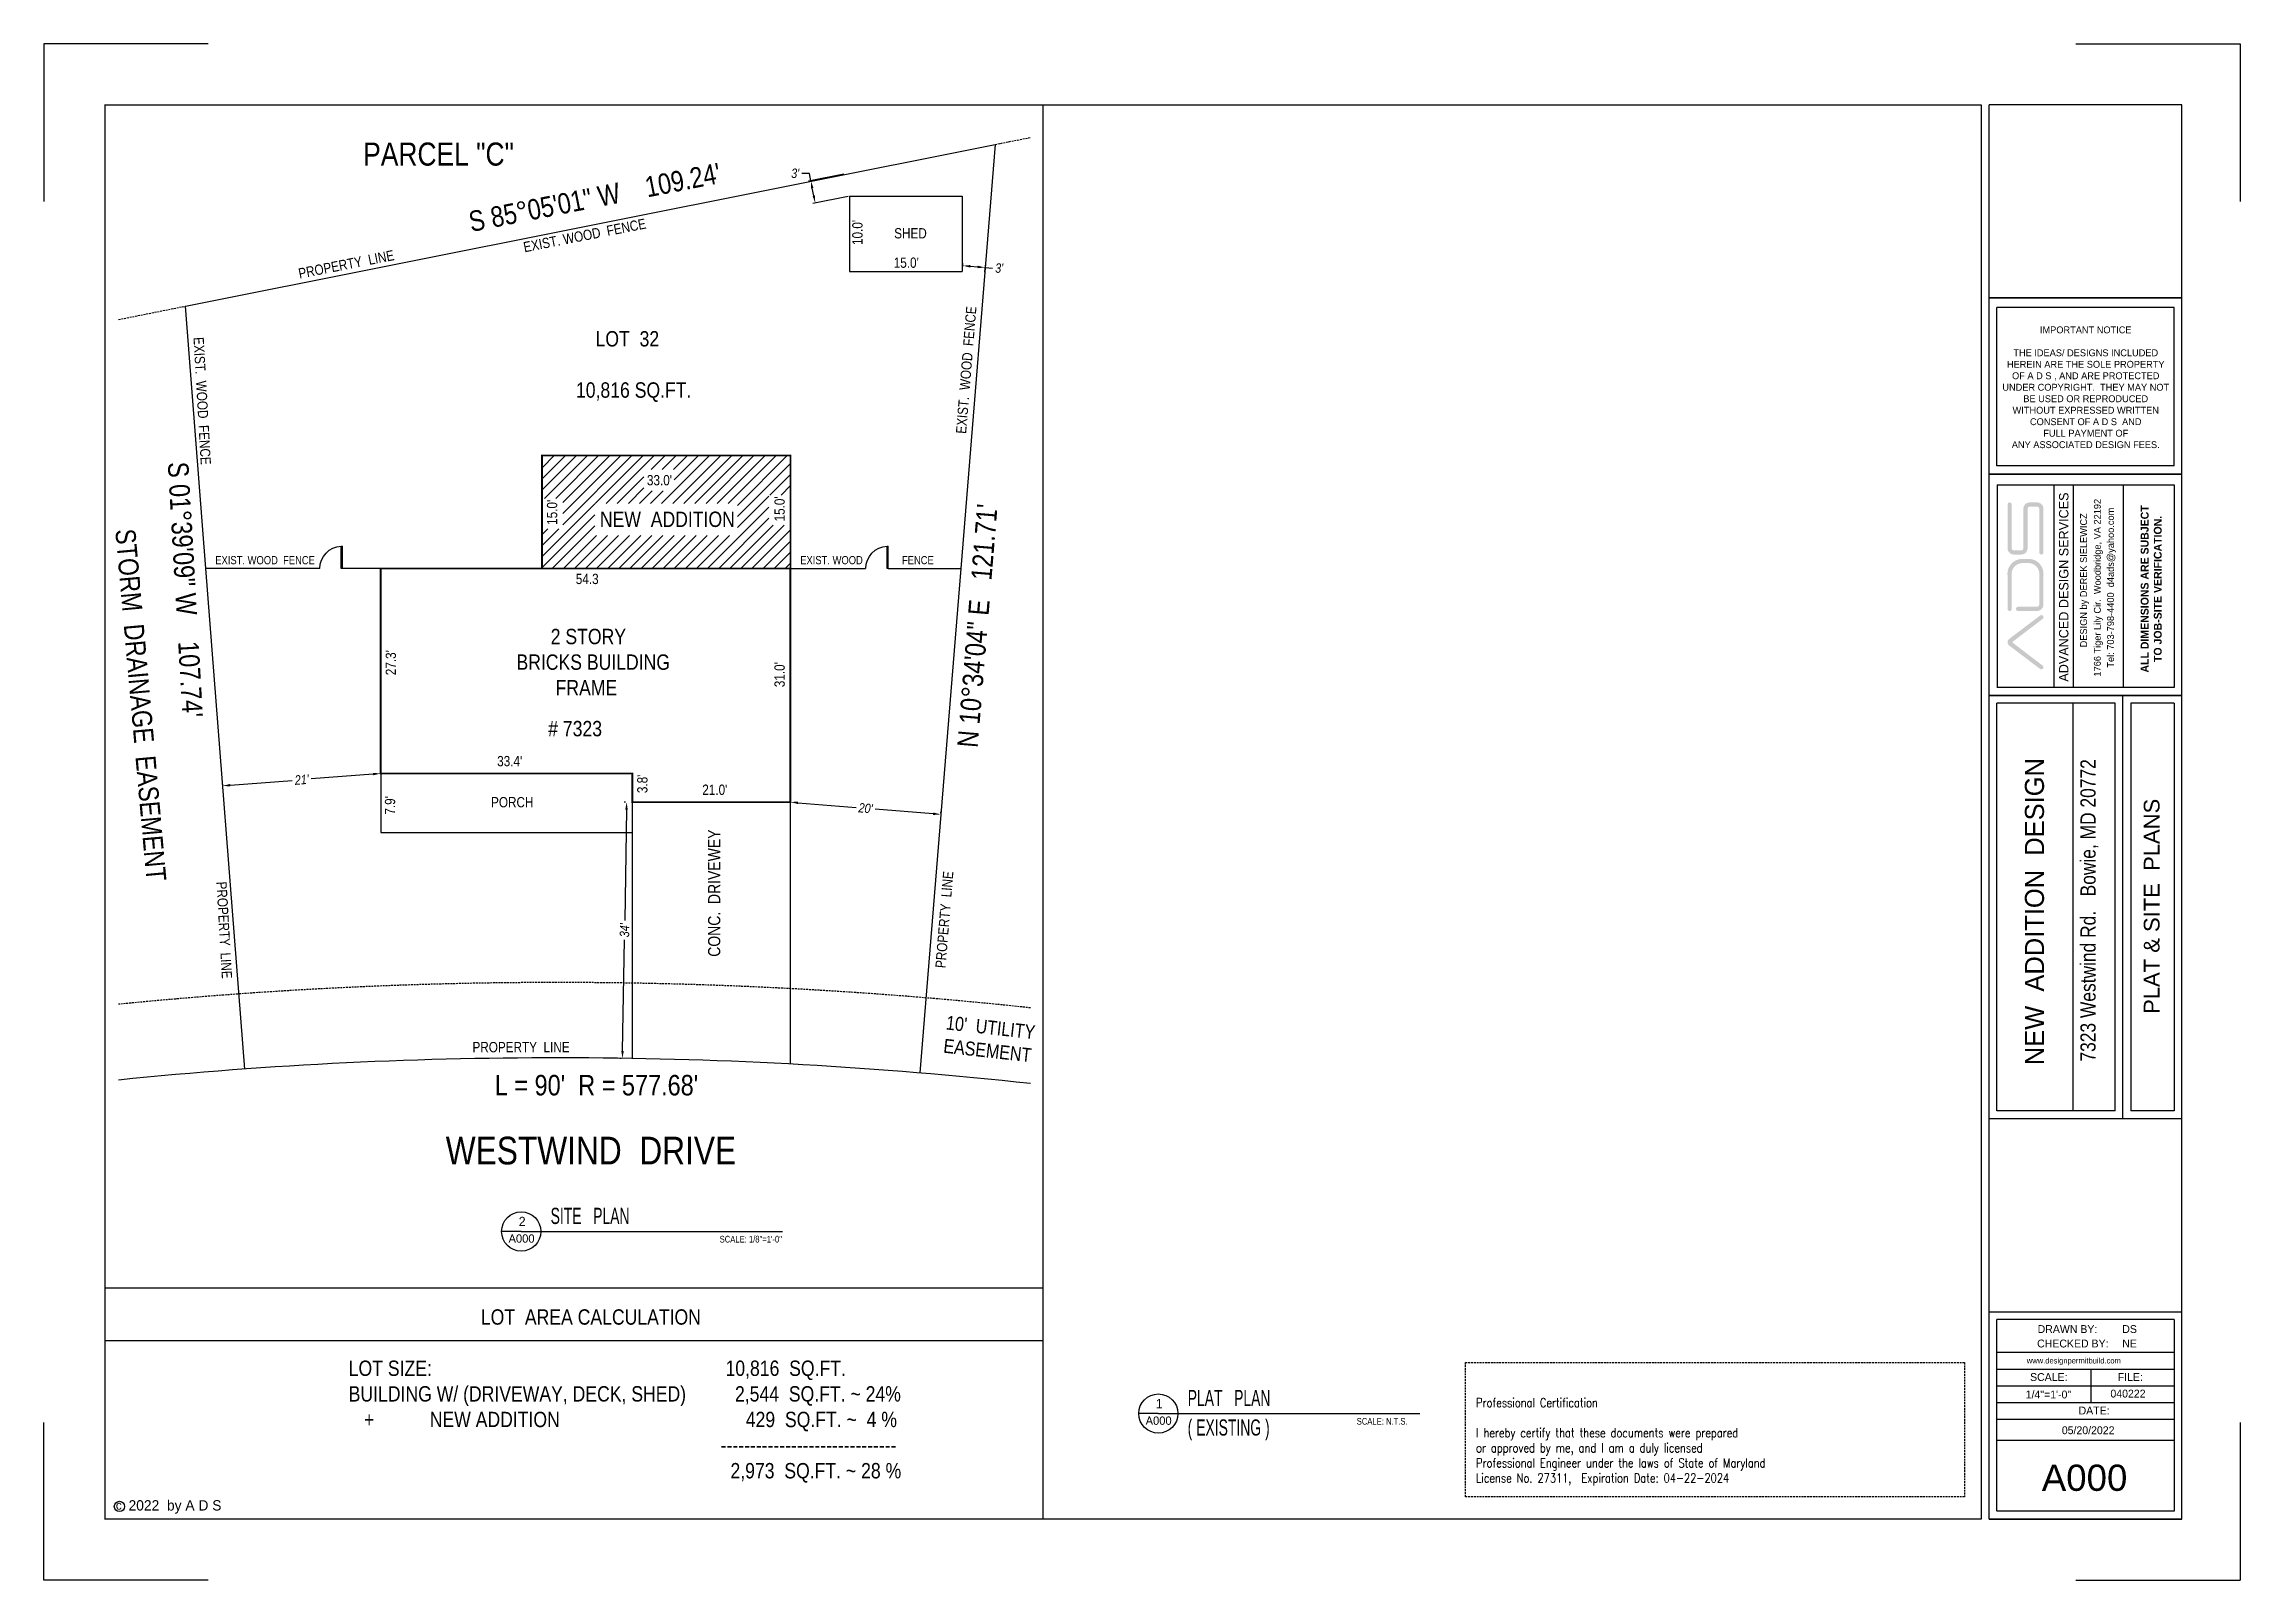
# Model space of a CAD drawing. Header units: inches. Extents: x -1842 to 12195, y -2228 to 2193.
# Drawn here: x -1842 to 1656, y -2228 to 219 of the extents above; entities that cross this region are included whole.
import ezdxf

# ---------------------------------------------------------------- set-up
doc = ezdxf.new("R2010")
doc.units = ezdxf.units.IN
doc.header["$LTSCALE"] = 6
doc.header["$MEASUREMENT"] = 0
doc.linetypes.add('DASHED', pattern=[0.75, 0.5, -0.25])
for name, color, linetype in [('FENCE', 7, 'FENCELINE2'), ('Layer1', 240, 'Continuous'), ('Title Block', 7, 'Continuous'), ('TITLES', 3, 'Continuous'), ('windows', 4, 'Continuous')]:
    doc.layers.add(name, color=color, linetype=linetype)
doc.styles.add('ARCH', font='romans.shx', dxfattribs={"width": 0.75, "height": 8})
doc.styles.add('HS-DESIGN-PLAN', font='GOTHIC.TTF', dxfattribs={"height": 0.09375})
doc.styles.add('HS-DESIGN-TTLB', font='GOTHIC.TTF')
doc.styles.add('MtXpl_Arial_Narrow', font='ARIALNI.TTF')
doc.styles.get("Standard").update_dxf_attribs({"font": 'ARIALN.TTF'})
doc.styles.add('TAGS', font='romans', dxfattribs={"width": 0.8})
doc.linetypes.add('FENCELINE2', pattern='A,0.25,-0.1,[132,ltypeshp.shx,S=0.1,R=0,X=-0.1,Y=0],-0.1,1', length=1.45)
doc.dimstyles.new('Copy of HALFDIMS', dxfattribs={"dimtxt": 15, "dimasz": 12, "dimexe": 4, "dimexo": 2, "dimgap": 4, "dimtad": 0, "dimtoh": 1, "dimdec": 0, "dimzin": 0, "dimdsep": 46, "dimlunit": 4, "dimtxsty": 'MtXpl_Arial_Narrow', "dimcen": 1, "dimclrd": 256, "dimclre": 256, "dimclrt": 256, "dimadec": 0, "dimazin": 0, "dimtfac": 1, "dimtdec": 0, "dimtofl": 0, "dimtmove": 0, "dimatfit": 3, "dimfxl": 1, "dimtfillclr": 3, "dimfrac": 2, "dimtolj": 1, "dimtzin": 0, "dimarcsym": 0})

msp = doc.modelspace()

# ---------------------------------------------------------------- texts
at = {"attachment_point": 1}
for s, insert, char_height, width in [('\\A1;PARCEL "C"', (-1333.8070965, 62.0575003), 36.72418176, 679.233322173), ('\\A1;SHED', (-487.8129648, -74.3065684), 16.32185856, 301.881476521), ("\\A1;15.0'", (-488.5592854, -121.1084514), 16.32185856, 301.881476521), ('\\A1;    LOT  32\\P\\P10,816 SQ.FT.', (-994.8310256, -238.3194919), 24.48278784, 452.822214782), ("\\A1;33.0'", (-881.7495099, -467.5913809), 16.32185856, 51.749509872), ('\\A1;NEW  ADDITION', (-956.6858322, -525.8813149), 24.48278784, 452.822214782), ('\\A1;EXIST. WOOD  FENCE', (-1569.4976109, -596.6942272), 13.057486848, 241.505181217), ('\\A1;54.3', (-995.0935632, -624.9587706), 16.32185856, 301.881476521), ('\\A1;EXIST. WOOD               FENCE', (-637.5441091, -596.6942272), 13.057486848, 241.505181217), ('\\A1;       2 STORY\\PBRICKS BUILDING\\P        FRAME', (-1089.6230987, -712.6130976), 24.48278784, 452.822214782), ('\\A1;\\pxi-3,l3.31855,t3.31855;# 7323', (-1046.8737732, -859.3344165), 24.48278784, 452.822214782), ("\\A1;33.4'", (-1120.368555, -915.1677918), 16.32185856, 301.881476521), ("\\A1;21.0'", (-793.5629904, -960.7677918), 16.32185856, 301.881476521), ('\\A1;PORCH', (-1130.0677891, -980.6113002), 16.32185856, 301.881476521), ('\\A1;PROPERTY  LINE', (-1159.7298674, -1370.8139362), 16.32185856, 301.881476521), ("\\A1;L = 90'  R = 577.68'", (-1124.207288, -1423.3095269), 32.64371712, 603.762953043), ('\\A1;WESTWIND  DRIVE', (-1202.3028088, -1521.7589037), 44.069018112, 815.079986607), ('\\A1;                           LOT  AREA CALCULATION\\P\\PLOT SIZE:                                                            10,816  SQ.FT.\\PBUILDING W/ (DRIVEWAY, DECK, SHED)          2,544  SQ.FT. ~ 24%\\P\\pxi-3,l4,t4;+^I    NEW ADDITION                                      429  SQ.FT. ~  4 %\\P\\pi0,l0,tz;                                                                            ------------------------------\\P                                                                              2,973  SQ.FT. ~ 28 %', (-1356.9097521, -1796.6891205), 24.48278784, 920.068407804)]:
    msp.add_mtext(s, dxfattribs=dict(at, insert=insert, char_height=char_height, width=width))
for s, insert, char_height, width, rotation in [('\\A1;S 85%%D05\'01" W    109.24\'', (-1168.0742089, -48.4558286), 32.64371712, 603.762953043, 11.103523858), ('\\A1;EXIST. WOOD  FENCE', (-1079.8829374, -96.8768696), 16.32185856, 301.881476521, 11.103523858), ("\\A1;10.0'", (-554.6151611, -101.1195777), 16.32185856, 301.881476521, 90), ('\\A1;PROPERTY  LINE', (-1438.3303906, -138.7955206), 16.32185856, 301.881476521, 11.103523858), ('\\A1;EXIST.  WOOD  FENCE', (-389.6064075, -401.0478342), 16.32185856, 301.881476521, 85.2898837906), ('\\A1;EXIST.  WOOD  FENCE', (-1587.9619444, -247.4227126), 16.32185856, 301.881476521, 273.3009467412), ('\\A1;S 01%%D39\'09" W    107.74\'', (-1612.6090118, -445.7785973), 32.64371712, 603.762953043, 273.3009467412), ("\\A1;15.0'", (-1041.0456199, -546.9822353), 16.32185856, 301.881476521, 90), ("\\A1;15.0'", (-678.5660075, -541.5266795), 16.32185856, 301.881476521, 90), ('\\A1;N 10%%D34\'04" E   121.71\'', (-387.454782, -900.1505209), 32.64371712, 603.762953043, 85.2898837906), ('\\A1;STORM  DRAINAGE  EASEMENT', (-1697.1202924, -552.1759147), 31.827624192, 1832.407664467, 275.0783758626), ("\\A1;27.3'", (-1298.0456199, -786.5518489), 16.32185856, 301.881476521, 90), ("\\A1;31.0'", (-678.5660075, -805.6266795), 16.32185856, 301.881476521, 90), ("\\A1;3.8'", (-897.2456199, -974.3822353), 16.32185856, 301.881476521, 90), ("\\A1;7.9'", (-1299.2789957, -1008.648095), 16.32185856, 301.881476521, 90), ('\\A1;CONC.  DRIVEWEY', (-784.3213842, -1235.0414332), 19.423011686, 359.23895706, 90), ('\\A1;PROPERTY  LINE', (-1551.5080344, -1114.8342891), 16.32185856, 301.881476521, 273.3009467412), ('\\A1;PROPERTY  LINE', (-422.3718787, -1252.2945154), 16.32185856, 301.881476521, 85.2898837906), ("\\A1;10'  UTILITY\\PEASEMENT", (-403.6452561, -1328.6507758), 22.279336934, 1282.685365127, 353.6513767649)]:
    msp.add_mtext(s, dxfattribs=dict(at, insert=insert, char_height=char_height, width=width, rotation=rotation))
for s, insert, char_height, width, style in [('{\\fArial Narrow|b0|i0|c0|p34;SITE   PLAN}', (-1035.2119075, -1634.9408156), 25.8048, 519.249438626, 'ARCH'), ('A000', (-1102.2537991, -1677.2941838), 13.272336, 273.519934743, 'HS-DESIGN-TTLB'), ('{\\fArial Narrow|b0|i0|c0|p34;PLAT   PLAN}', (-20.192263, -1925.05965), 25.8048, 519.249438626, 'ARCH'), ('A000', (-87.2341547, -1967.4130182), 13.272336, 273.519934743, 'HS-DESIGN-TTLB'), ('{\\fArial Narrow|b0|i0|c0|p34;( EXISTING )}', (-20.192263, -1972.05965), 25.8048, 519.249438626, 'ARCH')]:
    msp.add_mtext(s, dxfattribs=dict(at, insert=insert, char_height=char_height, width=width, style=style))
at = {"layer": 'Layer1', "char_height": 0.2, "attachment_point": 1}
for insert in [(1559.8201841, -389.3948853), (1551.3207635, -557.7990801)]:
    msp.add_mtext_dynamic_manual_height_columns('single family residental', width=305.986453134, gutter_width=1, heights=[0], dxfattribs=dict(at, insert=insert))
at = {"layer": 'Title Block'}
for s, insert, char_height, width, attachment_point, style in [('IMPORTANT NOTICE \\P\\P\\pxt2;THE IDEAS/ DESIGNS INCLUDED \\PHEREIN ARE THE SOLE PROPERTY \\POF A D S , AND ARE PROTECTED \\PUNDER COPYRIGHT.  THEY MAY NOT \\PBE USED OR REPRODUCED \\PWITHOUT EXPRESSED WRITTEN \\PCONSENT OF A D S  AND \\PFULL PAYMENT OF \\PANY ASSOCIATED DESIGN FEES.', (1410.6269158, -327.8585167), 10.9725, 2161.113996047, 5, 'HS-DESIGN-PLAN'), ('2', (-1086.0075296, -1649.3871905), 14.74704, 303.911038603, 1, 'HS-DESIGN-TTLB'), ('{\\fArial Narrow|b0|i0|c0|p34;SCALE: 1/8"=1\'-0"}', (-765.9045319, -1679.6591739), 10.6178688, 218.815947794, 1, 'HS-DESIGN-TTLB'), ('CHECKED BY:', (1333.1618784, -1844.8967619), 12.54, 125.890966401, 1, 'HS-DESIGN-TTLB'), ('DRAWN BY:', (1333.9756852, -1821.8833911), 12.54, 100.256369435, 1, 'HS-DESIGN-TTLB'), ('DS', (1468.8171455, -1821.8833911), 12.54, 100.256369435, 1, 'HS-DESIGN-TTLB'), ('NE', (1468.8171455, -1844.8967619), 12.54, 238.678533521, 1, 'HS-DESIGN-TTLB'), ('www.designpermitbuild.com', (1316.6985939, -1873.9611184), 9, 100.256369435, 1, 'HS-DESIGN-TTLB'), ('SCALE:', (1321.9170645, -1898.3193746), 12.54, 100.256369435, 1, 'HS-DESIGN-TTLB'), ('FILE:', (1461.493738, -1898.3193746), 12.54, 100.256369435, 1, 'HS-DESIGN-TTLB'), ('1', (-70.9878852, -1939.5060249), 14.74704, 303.911038603, 1, 'HS-DESIGN-TTLB'), ('1/4"=1\'-0"', (1314.9067274, -1926.1083919), 12.54, 100.256369435, 1, 'HS-DESIGN-TTLB'), ('DATE:', (1399.2385648, -1951.6876532), 12.54, 100.256369435, 1, 'HS-DESIGN-TTLB'), ('040222', (1449.9114096, -1924.7037924), 12.54, 100.256369435, 1, 'HS-DESIGN-TTLB'), ('{\\fArial Narrow|b0|i0|c0|p34;SCALE: N.T.S.}', (249.1151125, -1969.7780083), 10.6178688, 218.815947794, 1, 'HS-DESIGN-TTLB'), ('05/20/2022', (1372.4966365, -1983.122238), 12.54, 100.256369435, 1, 'HS-DESIGN-TTLB'), ('{\\fSwis721 BlkOul BT|b0|i0|c0|p82;A000}', (1408.7520776, -2065.3120734), 41.8, 403.665471424, 5, 'HS-DESIGN-TTLB'), ('2022  by A D S', (-1707.6651213, -2100.7637915), 16.45875, 572.041232506, 1, 'HS-DESIGN-TTLB')]:
    msp.add_mtext(s, dxfattribs=dict(at, insert=insert, char_height=char_height, width=width, attachment_point=attachment_point, style=style))
at = {"layer": 'Title Block', "rotation": 90}
for s, insert, char_height, width, attachment_point, style in [('ADVANCED DESIGN SERVICES', (1375.6195134, -646.1315901), 15.0195, 401.451576005, 5, 'HS-DESIGN-PLAN'), ('1766 Tiger Lily Cir.  Woodbridge, VA 22192', (1430.7522773, -647.1247627), 10.9725, 497.153654496, 5, 'HS-DESIGN-PLAN'), ('1766 Tiger Lily Cir.  Woodbridge, VA 22192', (1430.7522773, -647.1247627), 10.9725, 497.153654496, 5, 'HS-DESIGN-PLAN'), ('Tel: 703-798-4400  d4ads@yahoo.com', (1451.7681034, -647.0787088), 10.9725, 497.153654496, 5, 'HS-DESIGN-PLAN'), ('Tel: 703-798-4400  d4ads@yahoo.com', (1451.7681034, -647.0787088), 10.9725, 497.153654496, 5, 'HS-DESIGN-PLAN'), ('\\P{\\fCentury Gothic|b1|i0|c0|p34;\\H1.1429x;ALL DIMENSIONS ARE SUBJECT \\PTO JOB-SITE VERIFICATION.}', (1505.8773269, -649.0323199), 10.9725, 497.153654496, 5, 'HS-DESIGN-PLAN'), ('\\P{\\fCentury Gothic|b1|i0|c0|p34;\\H1.1429x;ALL DIMENSIONS ARE SUBJECT \\PTO JOB-SITE VERIFICATION.}', (1505.8773269, -649.0323199), 10.9725, 497.153654496, 5, 'HS-DESIGN-PLAN'), ('DESIGN by DEREK SIELEWICZ', (1408.8049916, -635.316573), 10.9725, 497.153654496, 5, 'HS-DESIGN-PLAN'), ('DESIGN by DEREK SIELEWICZ', (1408.8049916, -635.316573), 10.9725, 497.153654496, 5, 'HS-DESIGN-PLAN'), ('{\\H1.14632x;    NEW  ADDITION  DESIGN}', (1313.725272, -1452.8911023), 26.474878979, 976.980918823, 1, 'HS-DESIGN-TTLB'), ('\\pxb0.41667,a0.41667,t20;{\\fArial Narrow|b0|i0|c0|p34;7323 Westwind Rd.   Bowie, MD 20772}', (1402.1287775, -1402.028442), 24.171643782, 1577.857036448, 1, 'HS-DESIGN-TTLB'), ('{\\fSwis721 BdOul BT|b0|i0|c0|p82;PLAT & SITE  PLANS}', (1515.8087883, -1154.728735), 25.0809405, 630.558117903, 5, 'HS-DESIGN-TTLB')]:
    msp.add_mtext(s, dxfattribs=dict(at, insert=insert, char_height=char_height, width=width, attachment_point=attachment_point, style=style))
at = {"layer": 'Title Block', "attachment_point": 1}
for s, width, gutter_width, insert, char_height, style in [('Professional Certification\\P\\PI hereby certify that these documents were prepared\\Por approved by me, and I am a duly licensed\\PProfessional Engineer under the laws of State of Maryland\\PLicense No. 27311,  Expiration Date: 04-22-2024', 1454.616452589, 60, (439.2503881, -1938.1607419, -287.9982426), 14.4, 'TAGS'), ('c', 0.427872706, 0.9375, (-1727.8904084, -2101.7673697), 14.1075, 'HS-DESIGN-PLAN')]:
    msp.add_mtext_dynamic_manual_height_columns(s, width=width, gutter_width=gutter_width, heights=[0], dxfattribs=dict(at, insert=insert, char_height=char_height, style=style))

# ---------------------------------------------------------------- blocks, each defined once
blk = doc.blocks.new('*D115')
at = {"layer": 'Defpoints', "color": 0, "transparency": 16777216}
for p in [(-343, -137), (-379.3, -143.6), (-343.7, -146.4)]:
    blk.add_point(p, dxfattribs=at)
at = {"layer": 'Title Block', "lineweight": -2, "transparency": 16777216}
for p, q in [((-379.1, -141.6), (-378.2, -130.2)), ((-366.5, -135.1), (-354.9, -136.1)), ((-343.6, -144.5), (-342.6, -133.1)), ((-343, -137), (-331, -138))]:
    blk.add_line(p, q, dxfattribs=at)
at = {"layer": 'Title Block', "transparency": 16777216}
for points in [[(-366.4, -133.1), (-366.7, -137.1), (-378.5, -134.2)], [(-354.8, -134.1), (-355.1, -138.1), (-343, -137)]]:
    blk.add_solid(points, dxfattribs=at)
at = {"layer": 'Title Block', "transparency": 16777216, "insert": (-320.5, -138), "char_height": 15, "attachment_point": 5, "style": 'MtXpl_Arial_Narrow'}
blk.add_mtext("\\A1;3'", dxfattribs=at)
blk = doc.blocks.new('*D116')
at = {"layer": 'Defpoints', "color": 0, "transparency": 16777216}
for p in [(-653.1, -988.7), (-413.7, -1008.2), (-413.7, -1008.2)]:
    blk.add_point(p, dxfattribs=at)
at = {"layer": 'Title Block', "lineweight": -2, "transparency": 16777216}
for p, q in [((-653.3, -990.7), (-653.5, -992.7)), ((-641.2, -989.7), (-548.6, -997.2)), ((-425.7, -1007.2), (-518.2, -999.7)), ((-413.5, -1006.2), (-413.4, -1004.2))]:
    blk.add_line(p, q, dxfattribs=at)
at = {"layer": 'Title Block', "transparency": 16777216}
for points in [[(-641, -987.7), (-641.3, -991.7), (-653.1, -988.7)], [(-425.5, -1005.2), (-425.8, -1009.2), (-413.7, -1008.2)]]:
    blk.add_solid(points, dxfattribs=at)
at = {"layer": 'Title Block', "transparency": 16777216, "insert": (-533.4, -998.4), "char_height": 15, "attachment_point": 5, "rotation": 355.3581, "style": 'MtXpl_Arial_Narrow'}
blk.add_mtext("\\A1;20'", dxfattribs=at)
blk = doc.blocks.new('*D117')
at = {"layer": 'Defpoints', "color": 0, "transparency": 16777216}
for p in [(-914.1, -988.7), (-920.8, -1397), (-920.8, -1397)]:
    blk.add_point(p, dxfattribs=at)
at = {"layer": 'Title Block', "lineweight": -2, "transparency": 16777216}
for p, q in [((-916.1, -988.7), (-918.1, -988.7)), ((-914.3, -1000.7), (-917.2, -1177.5)), ((-920.6, -1385), (-917.7, -1208.2)), ((-922.8, -1396.9), (-924.8, -1396.9))]:
    blk.add_line(p, q, dxfattribs=at)
at = {"layer": 'Title Block', "transparency": 16777216}
for points in [[(-916.3, -1000.7), (-912.3, -1000.7), (-914.1, -988.7)], [(-922.6, -1385), (-918.6, -1385), (-920.8, -1397)]]:
    blk.add_solid(points, dxfattribs=at)
at = {"layer": 'Title Block', "transparency": 16777216, "insert": (-917.4, -1192.8), "char_height": 15, "attachment_point": 5, "rotation": 89.0676, "style": 'MtXpl_Arial_Narrow'}
blk.add_mtext("\\A1;34'", dxfattribs=at)
blk = doc.blocks.new('*D118')
at = {"layer": 'Defpoints', "color": 0, "transparency": 16777216}
for p in [(-1305.9, -943.1), (-1557.6, -962.7), (-1557.6, -962.7)]:
    blk.add_point(p, dxfattribs=at)
at = {"layer": 'Title Block', "lineweight": -2, "transparency": 16777216}
for p, q in [((-1317.9, -944), (-1416.5, -951.7)), ((-1306.1, -941.1), (-1306.2, -939.1)), ((-1557.7, -960.7), (-1557.9, -958.7)), ((-1545.6, -961.8), (-1447, -954.1))]:
    blk.add_line(p, q, dxfattribs=at)
at = {"layer": 'Title Block', "transparency": 16777216}
for points in [[(-1318.1, -942.1), (-1317.7, -946), (-1305.9, -943.1)], [(-1545.8, -959.8), (-1545.4, -963.8), (-1557.6, -962.7)]]:
    blk.add_solid(points, dxfattribs=at)
at = {"layer": 'Title Block', "transparency": 16777216, "insert": (-1431.7, -952.9), "char_height": 15, "attachment_point": 5, "rotation": 4.4482, "style": 'MtXpl_Arial_Narrow'}
blk.add_mtext("\\A1;21'", dxfattribs=at)
blk = doc.blocks.new('*D119')
at = {"layer": 'Defpoints', "color": 0, "transparency": 16777216}
for p in [(-620.6, 1.2), (-565.9, 12), (-558.9, -23.6)]:
    blk.add_point(p, dxfattribs=at)
at = {"layer": 'Title Block', "lineweight": -2, "transparency": 16777216}
for p, q in [((-623, 13), (-635, 13)), ((-567.9, 11.6), (-624.6, 0.5)), ((-620.6, 1.2), (-623, 13)), ((-616, -22.6), (-618.3, -10.5)), ((-560.9, -24), (-617.6, -35.1))]:
    blk.add_line(p, q, dxfattribs=at)
at = {"layer": 'Title Block', "transparency": 16777216}
for points in [[(-616.4, -10.2), (-620.3, -10.9), (-620.6, 1.2)], [(-614, -22.2), (-617.9, -23), (-613.6, -34.4)]]:
    blk.add_solid(points, dxfattribs=at)
at = {"layer": 'Title Block', "transparency": 16777216, "insert": (-645.5, 13), "char_height": 15, "attachment_point": 5, "style": 'MtXpl_Arial_Narrow'}
blk.add_mtext("\\A1;3'", dxfattribs=at)
blk = doc.blocks.new('door')
at = {"layer": 'windows'}
for p, q in [((9950.3, 7178.9), (9948.6, 7178.9)), ((9948.6, 7178.9), (9948.6, 7147)), ((9950.3, 7178.9), (9948.6, 7178.9)), ((9950.3, 7178.9), (9950.3, 7147)), ((9948.6, 7147), (9950.3, 7147))]:
    blk.add_line(p, q, dxfattribs=at)
blk.add_arc((9950.3, 7178.9), 31.9, 180, 266.8995, dxfattribs=at)

# ---------------------------------------------------------------- dimensions: what is measured, and where the dimension line sits
at = {"layer": 'Title Block'}
for p1, p2, distance, picture, middle in [((-558.9140555, -23.5934316), (-565.918453, 11.9982905), 55.7807535, '*D119', (-645.4945234, 13.0014798)), ((-379.2659008, -143.5625039), (-343.7351893, -146.4474122), 9.4296352, '*D115', (-320.4834573, -138.0198484)), ((-1305.9346497, -943.1184314), (-1557.5636174, -962.6931825), 0, '*D118', (-1431.7491336, -952.9058069)), ((-914.1201594, -988.7184314), (-920.7643027, -1396.9812371), 0, '*D117', (-917.4422311, -1192.8498342)), ((-653.1346497, -988.7184314), (-413.7016826, -1008.1591382), 0, '*D116', (-533.4181661, -998.4387848))]:
    dim = msp.add_aligned_dim(p1=p1, p2=p2, distance=distance, dimstyle='Copy of HALFDIMS', dxfattribs=at)
    dim.commit()
    dim.dimension.update_dxf_attribs({"geometry": picture, "text_midpoint": middle})

# ---------------------------------------------------------------- hatches: boundary and pattern name
at = {"layer": 'Title Block'}
h = msp.add_hatch(dxfattribs=at)
h.set_pattern_fill('ANSI31', color=256, scale=100)
h.set_pattern_definition([(45, (-2433.31, -1433.854), (-8.838835, 8.838835), [])])
h.paths.add_polyline_path([(-652.9346497, -436.5184314), (-1048.9346497, -436.5184314), (-1048.9346497, -616.5184314), (-653.1346497, -616.5184314)])
h.paths.add_polyline_path([(-886.5759258, -492.8256868), (-838.4342365, -492.8256868), (-838.4342365, -458.8459376), (-886.5759258, -458.8459376)], flags=16)
h.paths.add_polyline_path([(-653.3317017, -547.6111922), (-653.3317017, -499.469503), (-687.3114508, -499.469503), (-687.3114508, -547.6111922)], flags=16)
h.paths.add_polyline_path([(-1015.8113141, -553.0667481), (-1015.8113141, -504.9250588), (-1049.7910632, -504.9250588), (-1049.7910632, -553.0667481)])
h.paths.add_polyline_path([(-964.8940793, -563.8997777), (-737.6517231, -563.8997777), (-737.6517231, -512.9301539), (-964.8940793, -512.9301539)], flags=16)
h = msp.add_hatch(color=256, dxfattribs=at)
h.paths.add_polyline_path([(1341.8517415, -696.8232502, 0.1912949762), (1343.1877018, -694.7532386), (1343.1877018, -693.459146, 0.1065363828), (1342.6305139, -692.1679068, 0.1989123674), (1340.4641313, -690.8143675), (1339.3627808, -690.8143675, 0.1139636446), (1337.9751705, -691.3891344), (1288.8156239, -728.5453908, 0.5149988252), (1288.8156239, -739.4136223), (1337.9751705, -776.5698787, 0.1139636446), (1339.3627808, -777.1446457), (1340.4641313, -777.1446457, 0.1989123674), (1342.6305139, -775.7911063, 0.1065363829), (1343.1877018, -774.4998671), (1343.1877018, -773.2057745, 0.1912949762), (1341.8517415, -771.1357629), (1295.0228858, -735.3668252, -0.5343557179), (1295.0228858, -732.592188)])
h.paths.add_polyline_path([(1333.1750005, -684.1392333, 0.4142135624), (1343.1877018, -674.126532), (1343.1877018, -627.8470589, 0.440849221), (1319.8247322, -601.1465222), (1309.3800303, -601.1465222, 0.440849221), (1286.0170607, -627.8470589), (1286.0170607, -680.8016662, 0.4142135624), (1289.3546278, -684.1392333, 0.4142135624), (1292.6921949, -680.8016662), (1292.6921949, -627.8470589, -0.4500136067), (1309.3800303, -607.8216563), (1319.8247322, -607.8216563, -0.4500136067), (1336.5125676, -627.8470589), (1336.5125676, -674.126532, -0.4142135624), (1333.1750005, -677.4640991), (1302.7048961, -677.4640991, 0.4142135624), (1299.367329, -680.8016662, 0.4142135624), (1302.7048961, -684.1392333)])
h.paths.add_polyline_path([(1311.2648141, -584.2631219, -0.4142135624), (1307.9272471, -587.6006889), (1296.029762, -587.6006889, -0.4142135624), (1292.6921949, -584.2631219), (1292.6921949, -514.6206791, 0.4142135624), (1289.3546278, -511.283112, 0.4142135624), (1286.0170607, -514.6206791), (1286.0170607, -584.2631219, 0.4142135624), (1296.029762, -594.2758231), (1307.9272471, -594.2758231, 0.4142135624), (1317.9399483, -584.2631219), (1317.9399483, -521.2958133, -0.4142135624), (1321.2775154, -517.9582462), (1333.1750005, -517.9582462, -0.4142135624), (1336.5125676, -521.2958133), (1336.5125676, -590.938256, 0.4142135624), (1339.8501347, -594.2758231, 0.4142135624), (1343.1877018, -590.938256), (1343.1877018, -521.2958133, 0.4142135624), (1333.1750005, -511.283112), (1321.2775154, -511.283112, 0.4142135624), (1311.2648141, -521.2958133)])
h = msp.add_hatch(color=256, dxfattribs=at)
h.paths.add_polyline_path([(1341.8517415, -696.8232502, 0.1912949762), (1343.1877018, -694.7532386), (1343.1877018, -693.459146, 0.1065363828), (1342.6305139, -692.1679068, 0.1989123674), (1340.4641313, -690.8143675), (1339.3627808, -690.8143675, 0.1139636446), (1337.9751705, -691.3891344), (1288.8156239, -728.5453908, 0.5149988252), (1288.8156239, -739.4136223), (1337.9751705, -776.5698787, 0.1139636446), (1339.3627808, -777.1446457), (1340.4641313, -777.1446457, 0.1989123674), (1342.6305139, -775.7911063, 0.1065363829), (1343.1877018, -774.4998671), (1343.1877018, -773.2057745, 0.1912949762), (1341.8517415, -771.1357629), (1295.0228858, -735.3668252, -0.5343557179), (1295.0228858, -732.592188)])
h.paths.add_polyline_path([(1333.1750005, -684.1392333, 0.4142135624), (1343.1877018, -674.126532), (1343.1877018, -627.8470589, 0.440849221), (1319.8247322, -601.1465222), (1309.3800303, -601.1465222, 0.440849221), (1286.0170607, -627.8470589), (1286.0170607, -680.8016662, 0.4142135624), (1289.3546278, -684.1392333, 0.4142135624), (1292.6921949, -680.8016662), (1292.6921949, -627.8470589, -0.4500136067), (1309.3800303, -607.8216563), (1319.8247322, -607.8216563, -0.4500136067), (1336.5125676, -627.8470589), (1336.5125676, -674.126532, -0.4142135624), (1333.1750005, -677.4640991), (1302.7048961, -677.4640991, 0.4142135624), (1299.367329, -680.8016662, 0.4142135624), (1302.7048961, -684.1392333)])
h.paths.add_polyline_path([(1311.2648141, -584.2631219, -0.4142135624), (1307.9272471, -587.6006889), (1296.029762, -587.6006889, -0.4142135624), (1292.6921949, -584.2631219), (1292.6921949, -514.6206791, 0.4142135624), (1289.3546278, -511.283112, 0.4142135624), (1286.0170607, -514.6206791), (1286.0170607, -584.2631219, 0.4142135624), (1296.029762, -594.2758231), (1307.9272471, -594.2758231, 0.4142135624), (1317.9399483, -584.2631219), (1317.9399483, -521.2958133, -0.4142135624), (1321.2775154, -517.9582462), (1333.1750005, -517.9582462, -0.4142135624), (1336.5125676, -521.2958133), (1336.5125676, -590.938256, 0.4142135624), (1339.8501347, -594.2758231, 0.4142135624), (1343.1877018, -590.938256), (1343.1877018, -521.2958133, 0.4142135624), (1333.1750005, -511.283112), (1321.2775154, -511.283112, 0.4142135624), (1311.2648141, -521.2958133)])

# ---------------------------------------------------------------- linework, layer by layer
for p, q in [((-1082.0087251, -1672.6680744), (-1113.2695021, -1672.6680744)), ((-1082.0087251, -1672.6680744), (-1113.2695021, -1672.6680744)), ((-1082.0087251, -1672.6680744), (-665.6163921, -1672.6680744)), ((-1082.0087251, -1672.6680744), (-665.6163921, -1672.6680744)), ((-66.9890807, -1962.7869088), (-98.2498577, -1962.7869088)), ((-66.9890807, -1962.7869088), (-98.2498577, -1962.7869088)), ((-66.9890807, -1962.7869088), (349.4032523, -1962.7869088)), ((-66.9890807, -1962.7869088), (349.4032523, -1962.7869088))]:
    msp.add_line(p, q)
msp.add_lwpolyline([(-1746.1379559, 122.020043), (1243.9805135, 122.020043), (1243.9805135, -2130.8783999), (-1746.1379559, -2130.8783999)])
at = {"const_width": 1}
msp.add_lwpolyline([(-1745.3379559, -2130.8783999), (-1745.3379559, 122.020043)], dxfattribs=at)
msp.add_lwpolyline([(-1745.3379559, -2130.8783999), (-1745.3379559, 122.020043)], dxfattribs=at)
for centre in [(-1082.0087251, -1672.6680744), (-1082.0087251, -1672.6680744), (-66.9890807, -1962.7869088), (-66.9890807, -1962.7869088)]:
    msp.add_circle(centre, 31.260777)
at = {"layer": 'FENCE'}
for p, q in [((-1617.0092674, -198.5328912), (-327.0533982, 59.0065751)), ((-327.0533982, 59.0065751), (-381.9025019, -616.5184314)), ((-1584.4932856, -616.5184314), (-1617.0092674, -198.5328912)), ((-1403.0632604, -616.5184314), (-1584.4932856, -616.5184314)), ((-1305.9346497, -616.5184314), (-1367.0632604, -616.5184314)), ((-653.1346497, -616.5184314), (-533.2775353, -616.5184314)), ((-497.2775353, -616.5184314), (-381.9025019, -616.5184314))]:
    msp.add_line(p, q, dxfattribs=at)
at = {"layer": 'Title Block'}
for p, q in [((-1580.8847059, 219.173963), (-1842.4918759, 219.173963)), ((-1580.8847059, 219.173963), (-1842.4918759, 219.173963)), ((-1580.8847059, 219.173963), (-1842.4918759, 219.173963)), ((-1580.8847059, 219.173963), (-1842.4918759, 219.173963)), ((-1580.8847059, 219.173963), (-1842.4918759, 219.173963)), ((-1580.8847059, 219.173963), (-1842.4918759, 219.173963)), ((-1842.4918759, 219.173963), (-1842.4918759, -31.806997)), ((-1842.4918759, 219.173963), (-1842.4918759, -31.806997)), ((-1842.4918759, 219.173963), (-1842.4918759, -31.806997)), ((-1842.4918759, 219.173963), (-1842.4918759, -31.806997)), ((-1580.8847059, 219.173963), (-1842.4918759, 219.173963)), ((-1580.8847059, 219.173963), (-1842.4918759, 219.173963)), ((-1580.8847059, 219.173963), (-1842.4918759, 219.173963)), ((-1580.8847059, 219.173963), (-1842.4918759, 219.173963)), ((-1580.8847059, 219.173963), (-1842.4918759, 219.173963)), ((-1580.8847059, 219.173963), (-1842.4918759, 219.173963)), ((-1842.4918759, 219.173963), (-1842.4918759, -31.806997)), ((-1842.4918759, 219.173963), (-1842.4918759, -31.806997)), ((-1842.4918759, 219.173963), (-1842.4918759, -31.806997)), ((-1842.4918759, 219.173963), (-1842.4918759, -31.806997)), ((1394.89283, 219.173963), (1656.5, 219.173963)), ((1394.89283, 219.173963), (1656.5, 219.173963)), ((1394.89283, 219.173963), (1656.5, 219.173963)), ((1394.89283, 219.173963), (1656.5, 219.173963)), ((1394.89283, 219.173963), (1656.5, 219.173963)), ((1394.89283, 219.173963), (1656.5, 219.173963)), ((1394.89283, 219.173963), (1656.5, 219.173963)), ((1394.89283, 219.173963), (1656.5, 219.173963)), ((1394.89283, 219.173963), (1656.5, 219.173963)), ((1394.89283, 219.173963), (1656.5, 219.173963)), ((1394.89283, 219.173963), (1656.5, 219.173963)), ((1656.5, 219.173963), (1656.5, -31.806997)), ((1656.5, 219.173963), (1656.5, -31.806997)), ((1656.5, 219.173963), (1656.5, -31.806997)), ((1656.5, 219.173963), (1656.5, -31.806997)), ((1656.5, 219.173963), (1656.5, -31.806997)), ((1656.5, 219.173963), (1656.5, -31.806997)), ((1656.5, 219.173963), (1656.5, -31.806997)), ((1656.5, 219.173963), (1656.5, -31.806997)), ((1656.5, 219.173963), (1656.5, -31.806997)), ((1656.5, 219.173963), (1656.5, -31.806997)), ((1656.5, 219.173963), (1656.5, -31.806997)), ((1656.5, 219.173963), (1656.5, -31.806997)), ((1656.5, 219.173963), (1656.5, -31.806997)), ((1656.5, 219.173963), (1656.5, -31.806997)), ((1656.5, 219.173963), (1656.5, -31.806997)), ((1656.5, 219.173963), (1656.5, -31.806997)), ((1656.5, 219.173963), (1656.5, -31.806997)), ((1656.5, 219.173963), (1656.5, -31.806997)), ((1656.5, 219.173963), (1656.5, -31.806997)), ((1656.5, 219.173963), (1656.5, -31.806997)), ((1656.5, 219.173963), (1656.5, -31.806997)), ((1656.5, 219.173963), (1656.5, -31.806997)), ((1656.5, 219.173963), (1656.5, -31.806997)), ((1656.5, 219.173963), (1656.5, -31.806997)), ((1656.5, 219.173963), (1656.5, -31.806997)), ((1656.5, 219.173963), (1656.5, -31.806997)), ((1656.5, 219.173963), (1656.5, -31.806997)), ((1656.5, 219.173963), (1656.5, -31.806997)), ((1656.5, 219.173963), (1656.5, -31.806997)), ((1656.5, 219.173963), (1656.5, -31.806997)), ((-1745.3379559, 122.020043), (-1745.3379559, -2130.8783999)), ((-251.0787212, 122.020043), (-251.0787212, -2130.8783999)), ((1256.6307635, -2130.8784198), (1256.6307635, 122.0200231)), ((1563.8607635, 122.0200231), (1256.6307635, 122.0200231)), ((1563.8607635, -2130.8784198), (1563.8607635, 122.0200231)), ((-558.9140555, -23.5934316), (-379.2659008, -23.5934316)), ((-558.9140555, -23.5934316), (-558.9140555, -143.5625039)), ((-379.2659008, -23.5934316), (-379.2659008, -143.5625039)), ((-558.9140555, -143.5625039), (-379.2659008, -143.5625039)), ((1256.6307635, -185.3449769), (1563.8607635, -185.3449769)), ((1256.6307635, -185.3449769), (1563.8607635, -185.3449769)), ((1256.6307635, -185.3449769), (1563.8607635, -185.3449769)), ((1256.6307635, -185.3449769), (1563.8607635, -185.3449769)), ((1563.8607635, -185.3449769), (1256.6307635, -185.3449769)), ((1269.1707635, -453.1624769), (1269.1707635, -200.5199769)), ((1551.3207635, -200.5199769), (1269.1707635, -200.5199769)), ((1269.1707635, -453.1624769), (1269.1707635, -200.5199769)), ((1551.3207635, -453.1624769), (1551.3207635, -200.5199769)), ((1551.3207635, -453.1624769), (1269.1707635, -453.1624769)), ((-1048.9346497, -616.5184314), (-1048.9346497, -460.5184314)), ((-653.1346497, -616.5184314), (-653.1346497, -460.5184314)), ((1256.6307635, -466.3449769), (1563.8607635, -466.3449769)), ((1256.6307635, -466.3449769), (1563.8607635, -466.3449769)), ((1256.6307635, -466.3449769), (1563.8607635, -466.3449769)), ((1563.8607635, -466.3449769), (1256.6307635, -466.3449769)), ((1269.2810135, -483.1624769), (1551.3207635, -483.1624769)), ((1269.2810135, -483.1624769), (1269.2810135, -806.1709754)), ((1269.2810135, -483.1624769), (1269.2810135, -806.1709754)), ((1360.3439581, -806.1709754), (1360.3439581, -483.1624769)), ((1360.3439581, -806.1709754), (1360.3439581, -483.1624769)), ((1390.8524218, -806.1709754), (1390.8524218, -483.1624769)), ((1390.8524218, -806.1709754), (1390.8524218, -483.1624769)), ((1470.8524218, -806.1709754), (1470.8524218, -483.1624769)), ((1470.8524218, -806.1709754), (1470.8524218, -483.1624769)), ((1551.3207635, -483.1624769), (1551.3207635, -806.1709754)), ((-1522.4581638, -1413.9657927), (-1584.4932856, -616.5184314)), ((-1305.9346497, -616.5184314), (-653.1346497, -616.5184314)), ((-1305.9346497, -943.1184314), (-1305.9346497, -616.5184314)), ((-677.1346497, -616.5184314), (-653.1346497, -616.5184314)), ((-653.1346497, -988.7184314), (-653.1346497, -616.5184314)), ((-381.9025019, -616.5184314), (-447.153522, -1420.1540937)), ((1256.6307635, -818.7109754), (1563.8607635, -818.7109754)), ((1256.6307635, -818.7109754), (1563.8607635, -818.7109754)), ((1563.8607635, -818.7109754), (1256.6307635, -818.7109754)), ((1551.3207635, -806.1709754), (1269.1707635, -806.1709754)), ((1269.1707635, -1480.2954348), (1269.1707635, -831.2509754)), ((1457.2707635, -831.2509754), (1269.1707635, -831.2509754)), ((1390.8124598, -1480.2954348), (1390.8124598, -831.2509754)), ((1457.2707635, -1480.2954348), (1457.2707635, -831.2509754)), ((1469.8107635, -1492.8354348), (1469.8107635, -818.7109754)), ((1551.3207635, -831.2509754), (1482.3507635, -831.2509754)), ((1482.3507635, -831.2509754), (1482.3507635, -1480.2954348)), ((1551.3207635, -831.2509754), (1551.3207635, -1480.2954348)), ((-1305.9346497, -943.1184314), (-905.1346497, -943.1184314)), ((-1305.9346497, -943.1184314), (-1305.9346497, -1037.1184314)), ((-905.1346497, -988.7184314), (-905.1346497, -943.1184314)), ((-905.1346497, -988.7184314), (-653.1346497, -988.7184314)), ((-905.1346497, -988.7184314), (-905.1346497, -1037.1184314)), ((-905.1346497, -988.7184314), (-905.1346497, -1397.0925504)), ((-653.1346497, -1406.0220987), (-653.1346497, -988.7184314)), ((-1305.9346497, -1037.1184314), (-905.1346497, -1037.1184314)), ((1256.6307635, -1492.8354348), (1563.8607635, -1492.8354348)), ((1256.6307635, -1492.8354348), (1563.8607635, -1492.8354348)), ((1457.2707635, -1480.2954348), (1269.1707635, -1480.2954348)), ((1551.3207635, -1480.2954348), (1482.3507635, -1480.2954348)), ((-251.0787212, -1762.9325828), (-1745.3379559, -1762.9325828)), ((1256.6307635, -1800.5579348), (1563.8607635, -1800.5579348)), ((1269.1707635, -1865.746074), (1269.1707635, -1813.0979348)), ((1551.3207635, -1813.0979348), (1269.1707635, -1813.0979348)), ((1551.3207635, -1813.0979348), (1551.3207635, -1865.746074)), ((-251.0787212, -1846.8574921), (-1745.3379559, -1846.8574921)), ((1269.1707635, -2118.3384198), (1269.1707635, -1865.746074)), ((1551.3207635, -1865.746074), (1269.1707635, -1865.746074)), ((1551.3207635, -1865.746074), (1551.3207635, -2118.3384198)), ((1551.3207635, -1892.393574), (1269.1707635, -1892.393574)), ((1551.3207635, -1919.041074), (1269.1707635, -1919.041074)), ((1419.2707635, -1945.688574), (1419.2707635, -1892.393574)), ((1551.3207635, -1945.688574), (1269.1707635, -1945.688574)), ((-1842.4918759, -2228.0323199), (-1842.4918759, -1977.0513599)), ((-1842.4918759, -2228.0323199), (-1842.4918759, -1977.0513599)), ((-1842.4918759, -2228.0323199), (-1842.4918759, -1977.0513599)), ((-1842.4918759, -2228.0323199), (-1842.4918759, -1977.0513599)), ((-1842.4918759, -2228.0323199), (-1842.4918759, -1977.0513599)), ((-1842.4918759, -2228.0323199), (-1842.4918759, -1977.0513599)), ((-1842.4918759, -2228.0323199), (-1842.4918759, -1977.0513599)), ((-1842.4918759, -2228.0323199), (-1842.4918759, -1977.0513599)), ((1551.3207635, -1972.336074), (1269.1707635, -1972.336074)), ((1656.5, -1977.0513599), (1656.5, -2228.0323199)), ((1656.5, -1977.0513599), (1656.5, -2228.0323199)), ((1656.5, -1977.0513599), (1656.5, -2228.0323199)), ((1656.5, -1977.0513599), (1656.5, -2228.0323199)), ((1656.5, -1977.0513599), (1656.5, -2228.0323199)), ((1656.5, -1977.0513599), (1656.5, -2228.0323199)), ((1656.5, -1977.0513599), (1656.5, -2228.0323199)), ((1656.5, -1977.0513599), (1656.5, -2228.0323199)), ((1656.5, -1977.0513599), (1656.5, -2228.0323199)), ((1656.5, -1977.0513599), (1656.5, -2228.0323199)), ((1656.5, -1977.0513599), (1656.5, -2228.0323199)), ((1656.5, -1977.0513599), (1656.5, -2228.0323199)), ((1656.5, -1977.0513599), (1656.5, -2228.0323199)), ((1656.5, -1977.0513599), (1656.5, -2228.0323199)), ((1656.5, -1977.0513599), (1656.5, -2228.0323199)), ((1656.5, -1977.0513599), (1656.5, -2228.0323199)), ((1656.5, -1977.0513599), (1656.5, -2228.0323199)), ((1656.5, -1977.0513599), (1656.5, -2228.0323199)), ((1656.5, -1977.0513599), (1656.5, -2228.0323199)), ((1656.5, -1977.0513599), (1656.5, -2228.0323199)), ((1656.5, -1977.0513599), (1656.5, -2228.0323199)), ((1656.5, -1977.0513599), (1656.5, -2228.0323199)), ((1656.5, -1977.0513599), (1656.5, -2228.0323199)), ((1656.5, -1977.0513599), (1656.5, -2228.0323199)), ((1656.5, -1977.0513599), (1656.5, -2228.0323199)), ((1656.5, -1977.0513599), (1656.5, -2228.0323199)), ((1656.5, -1977.0513599), (1656.5, -2228.0323199)), ((1656.5, -1977.0513599), (1656.5, -2228.0323199)), ((1656.5, -1977.0513599), (1656.5, -2228.0323199)), ((1656.5, -1977.0513599), (1656.5, -2228.0323199)), ((1551.3207635, -2005.9374688), (1269.1707635, -2005.9374688)), ((1256.6307635, -2130.8784198), (1563.8607635, -2130.8784198)), ((1256.6307635, -2130.8784198), (1563.8607635, -2130.8784198)), ((1256.6307635, -2130.8784198), (1563.8607635, -2130.8784198)), ((1256.6307635, -2130.8784198), (1563.8607635, -2130.8784198)), ((1563.8607635, -2130.8784198), (1256.6307635, -2130.8784198)), ((1551.3207635, -2118.3384198), (1269.2810135, -2118.3384198)), ((-1580.8847059, -2228.0323199), (-1842.4918759, -2228.0323199)), ((-1580.8847059, -2228.0323199), (-1842.4918759, -2228.0323199)), ((-1580.8847059, -2228.0323199), (-1842.4918759, -2228.0323199)), ((-1580.8847059, -2228.0323199), (-1842.4918759, -2228.0323199)), ((-1580.8847059, -2228.0323199), (-1842.4918759, -2228.0323199)), ((-1580.8847059, -2228.0323199), (-1842.4918759, -2228.0323199)), ((-1580.8847059, -2228.0323199), (-1842.4918759, -2228.0323199)), ((-1580.8847059, -2228.0323199), (-1842.4918759, -2228.0323199)), ((-1580.8847059, -2228.0323199), (-1842.4918759, -2228.0323199)), ((-1580.8847059, -2228.0323199), (-1842.4918759, -2228.0323199)), ((-1580.8847059, -2228.0323199), (-1842.4918759, -2228.0323199)), ((-1580.8847059, -2228.0323199), (-1842.4918759, -2228.0323199)), ((1394.89283, -2228.0323199), (1656.5, -2228.0323199)), ((1394.89283, -2228.0323199), (1656.5, -2228.0323199)), ((1394.89283, -2228.0323199), (1656.5, -2228.0323199)), ((1394.89283, -2228.0323199), (1656.5, -2228.0323199)), ((1394.89283, -2228.0323199), (1656.5, -2228.0323199)), ((1394.89283, -2228.0323199), (1656.5, -2228.0323199)), ((1394.89283, -2228.0323199), (1656.5, -2228.0323199)), ((1394.89283, -2228.0323199), (1656.5, -2228.0323199)), ((1394.89283, -2228.0323199), (1656.5, -2228.0323199)), ((1394.89283, -2228.0323199), (1656.5, -2228.0323199)), ((1394.89283, -2228.0323199), (1656.5, -2228.0323199))]:
    msp.add_line(p, q, dxfattribs=at)
at = {"layer": 'Title Block', "color": 253, "linetype": 'DASHED'}
for p, q in [((-327.0533982, 59.0065751), (-270.7354794, 70.2504379)), ((-1723.515091, -219.7967605), (-1617.0092674, -198.5328912))]:
    msp.add_line(p, q, dxfattribs=at)
at = {"layer": 'Title Block'}
for points, const_width in [([(1256.6307635, 122.0200231), (1563.8607635, 122.0200231)], 1), ([(1256.6307635, -2130.8784198), (1256.6307635, 122.0200231)], 1), ([(1563.8607635, -2130.8784198), (1563.8607635, 122.0200231)], 1), ([(1256.6307635, -185.3449769), (1563.8607635, -185.3449769)], 1), ([(1256.6307635, -185.3449769), (1563.8607635, -185.3449769)], 1), ([(1256.6307635, -466.3449769), (1563.8607635, -466.3449769)], 1), ([(1256.6307635, -466.3449769), (1563.8607635, -466.3449769)], 1), ([(-1305.9346497, -616.5184314), (-1305.9346497, -943.1184314), (-905.1346497, -943.1184314), (-905.1346497, -988.7184314), (-653.1346497, -988.7184314), (-653.1346497, -616.5184314), (-1305.9346497, -616.5184314)], 3), ([(1256.6307635, -818.7109754), (1563.8607635, -818.7109754)], 1), ([(1256.6307635, -818.7109754), (1563.8607635, -818.7109754)], 1), ([(1469.8107635, -1492.8354348), (1469.8107635, -818.7109754)], 1), ([(1256.6307635, -1492.8354348), (1563.8607635, -1492.8354348)], 1), ([(1256.6307635, -1800.5579348), (1563.8607635, -1800.5579348)], 1), ([(1256.6307635, -2130.8784198), (1563.8607635, -2130.8784198)], 1), ([(1256.6307635, -2130.8784198), (1563.8607635, -2130.8784198)], 1), ([(1256.6307635, -2130.8784198), (1563.8607635, -2130.8784198)], 1)]:
    msp.add_lwpolyline(points, dxfattribs=dict(at, const_width=const_width))
at = {"layer": 'Title Block', "const_width": 3}
msp.add_lwpolyline([(-1048.9346497, -616.5184314), (-652.9346497, -616.5184314), (-652.9346497, -436.5184314), (-1048.9346497, -436.5184314)], close=True, dxfattribs=at)
at = {"layer": 'Title Block', "color": 253, "linetype": 'DASHED', "elevation": -287.9982426}
msp.add_lwpolyline([(422.2503881, -1881.6382419), (1217.2503881, -1881.6382419), (1217.2503881, -2095.3607419), (422.2503881, -2095.3607419)], close=True, dxfattribs=at)
at = {"layer": 'Title Block'}
msp.add_circle((-1722.1905985, -2110.6924938), 8.1467349, dxfattribs=at)
at = {"layer": 'Title Block', "color": 253, "linetype": 'DASHED'}
msp.add_arc((-1024.5790921, -8328.2234315), 7052.16, 83.86361910357, 95.68789341629, dxfattribs=at)
at = {"layer": 'Title Block'}
msp.add_arc((-1024.5790921, -8328.2234315), 6932.16, 83.75697578398, 95.78668764557, dxfattribs=at)

# ---------------------------------------------------------------- block references
at = {"layer": 'TITLES', "xscale": -1.12167, "yscale": 1.12167, "zscale": 1.12167, "rotation": 180}
for p in [(-12528.0020137, 7435.8111176), (-11658.2162886, 7435.8111176)]:
    msp.add_blockref('door', p, dxfattribs=at)

msp.set_redraw_order([(e.dxf.handle, doc.entitydb.next_handle()) for e in msp.query("TEXT MTEXT ATTDEF DIMENSION ARC_DIMENSION")])  # texts and dimensions are drawn at this point

doc.saveas('drawing.dxf')
